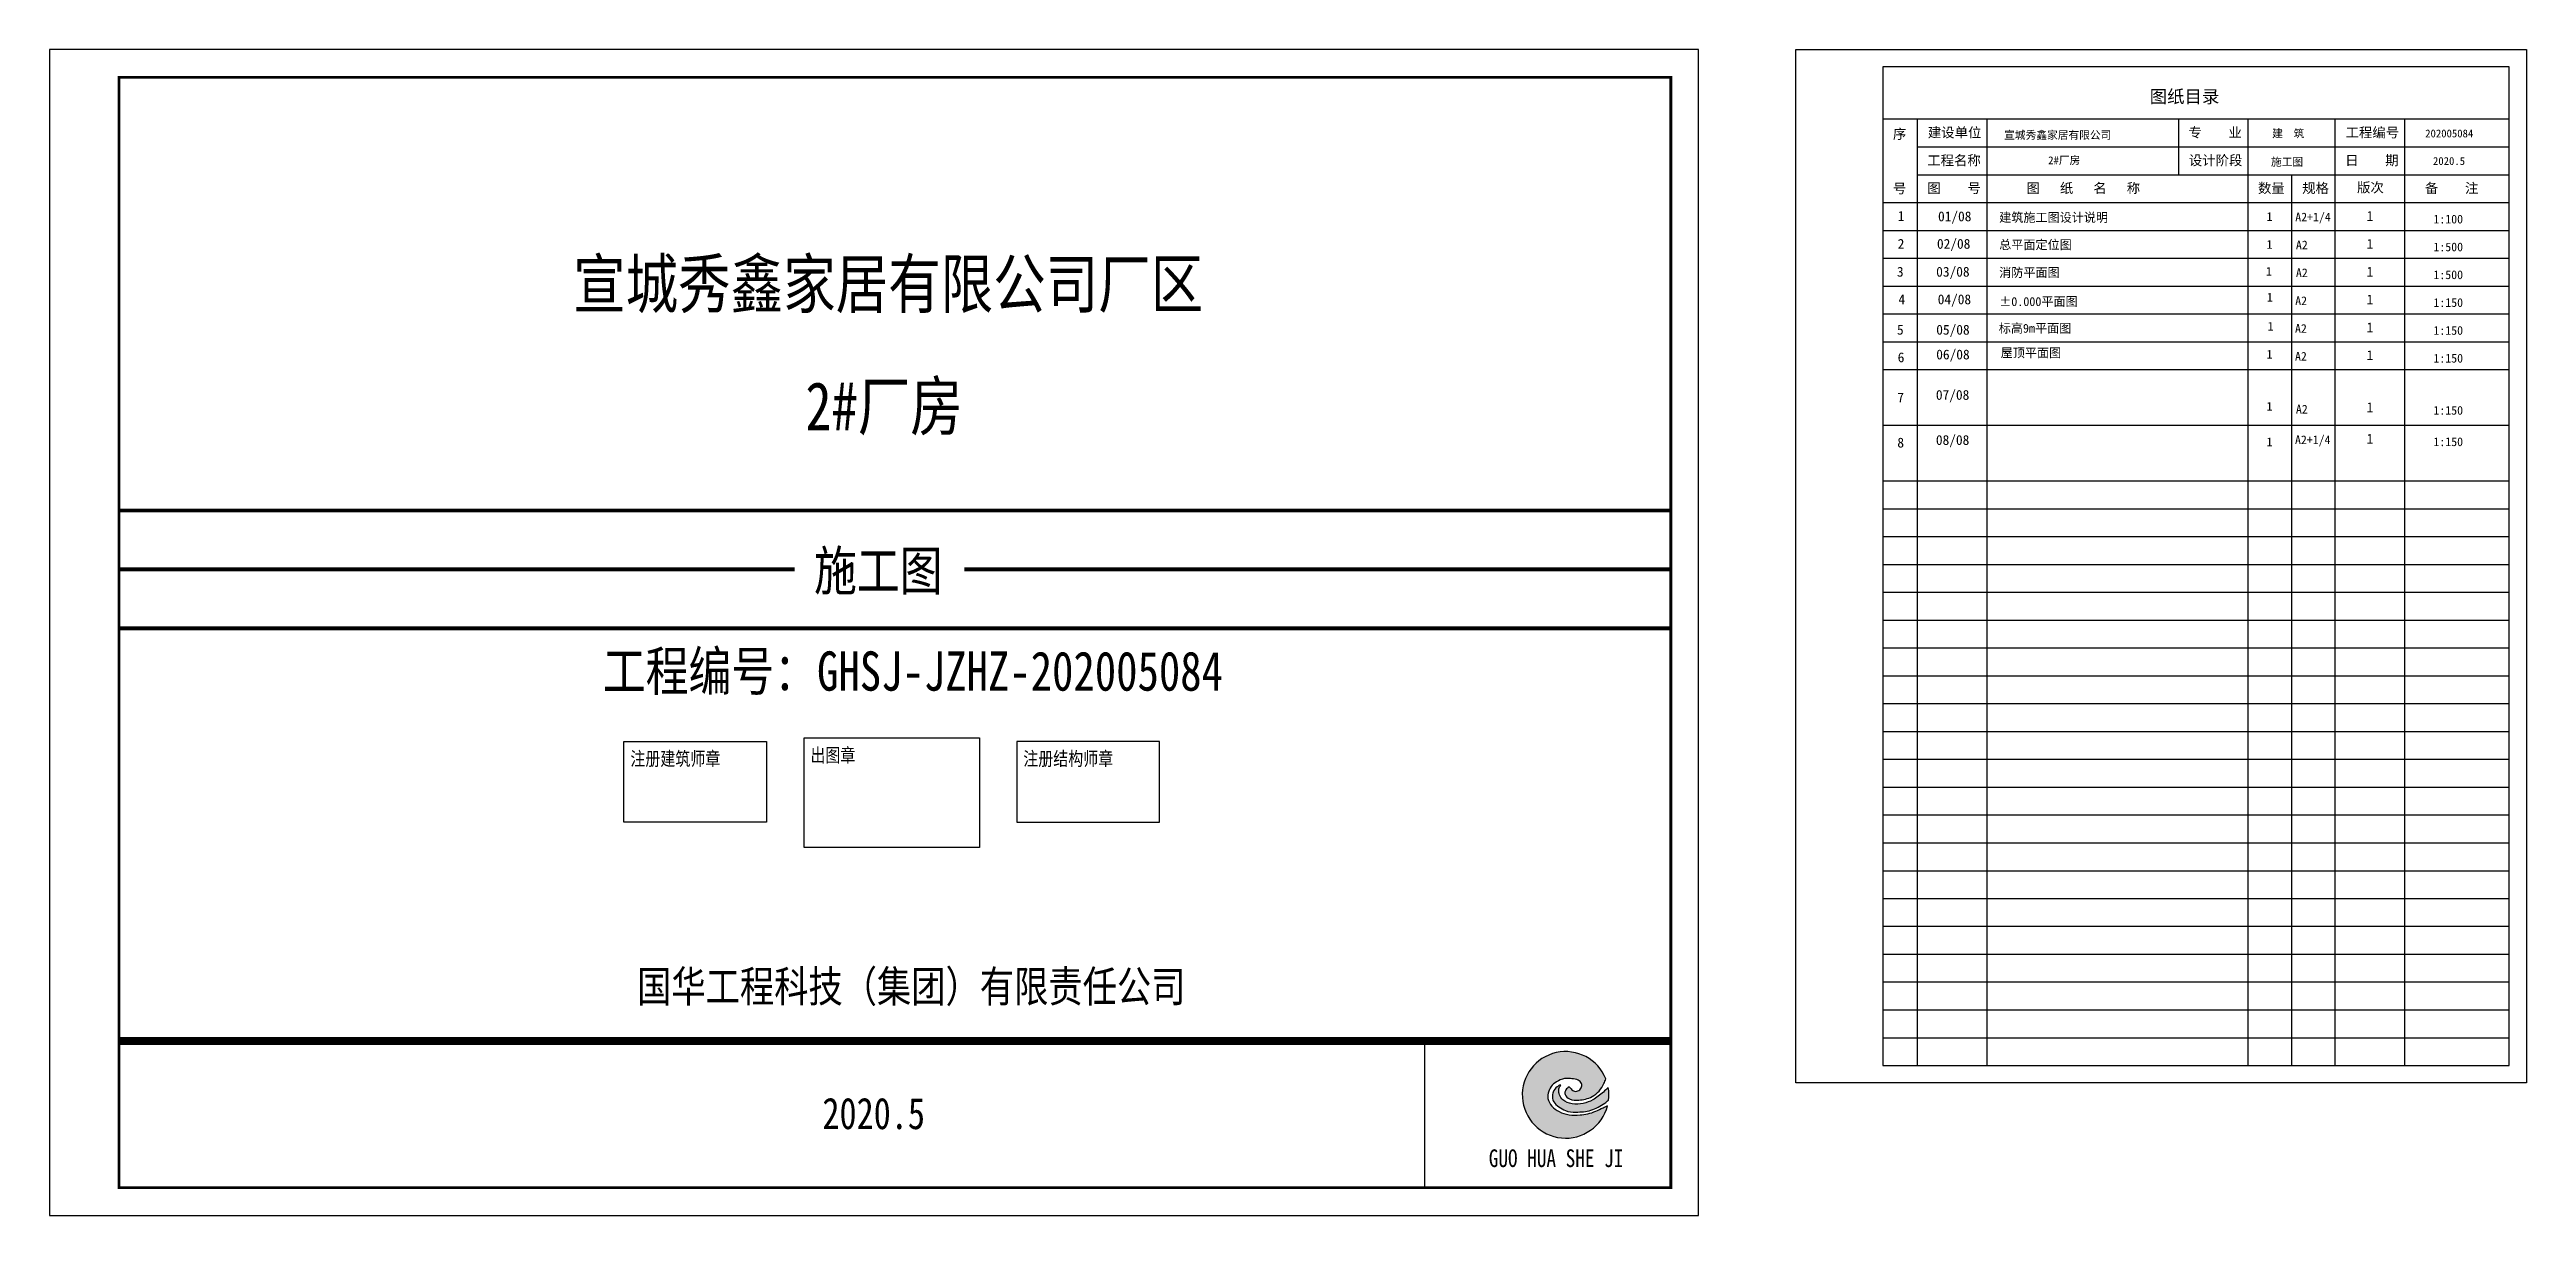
# Model space of a CAD drawing. Extents: x -21908402 to 1987571, y 88493 to 5079726.
# Drawn here: x 1794471 to 1883692, y 445493 to 487493 of the extents above; entities that cross this region are included whole.
import ezdxf
from ezdxf.enums import TextEntityAlignment as Align

# ---------------------------------------------------------------- set-up
doc = ezdxf.new("R2010")
doc.units = 0
doc.header["$LTSCALE"] = 1000
for name, color, linetype in [('PP-COM', 7, 'Continuous'), ('PUB_TEXT', 7, 'Continuous'), ('PUB_TITLE', 4, 'Continuous'), ('TEXT', 7, 'Continuous'), ('TITLE', 4, 'Continuous'), ('图签', 4, 'Continuous')]:
    doc.layers.add(name, color=color, linetype=linetype)
doc.styles.add('-宋体', font='', dxfattribs={"width": 0.9})
doc.styles.add('-黑体', font='simhei.ttf', dxfattribs={"width": 0.8})
doc.styles.add('DIM_FONT', font='simplex.shx', dxfattribs={"width": 0.8})
doc.styles.add('HZ2', font='simhei.ttf')
doc.styles.add('STYLE1', font='simhei.ttf', dxfattribs={"width": 0.8})
doc.styles.add('宋体', font='')
doc.styles.get('-宋体').set_extended_font_data('NSimSun')
doc.styles.get('宋体').set_extended_font_data('SimSun')

msp = doc.modelspace()

# ---------------------------------------------------------------- texts
at = {"color": 7, "style": 'DIM_FONT', "width": 0.8, "flags": 9}
for tag, s in [('YSIZE', '1000'), ('XSIZE', '3000')]:
    msp.add_attdef(tag, (1864265, 483983), s, height=0.627, dxfattribs=at)
at = {"layer": 'PP-COM', "color": 4, "style": 'STYLE1', "width": 0.8}
msp.add_text('GUO HUA SHE JI', height=636.39, dxfattribs=at).set_placement((1846313, 447237))
at = {"layer": 'PUB_TEXT', "color": 7}
for s, height, style, p in [('图纸目录', 459.9, 'HZ2', (1870122, 485571)), ('建设单位', 353.7, 'HZ2', (1862130, 484328)), ('宣城秀鑫家居有限公司', 283, 'HZ2', (1864878, 484271)), ('专    业', 353.7, 'HZ2', (1871515, 484328)), ('建  筑', 283, 'HZ2', (1874533, 484328)), ('工程编号', 353.7, 'HZ2', (1877175, 484328)), ('202005084', 283, 'HZ2', (1880044, 484328)), ('工程名称', 353.7, 'HZ2', (1862107, 483325)), ('2#厂房', 283, 'HZ2', (1866464, 483361)), ('设计阶段', 353.7, 'HZ2', (1871530, 483325)), ('施工图', 283, 'HZ2', (1874491, 483306)), ('日    期', 353.7, 'HZ2', (1877160, 483325)), ('图    号', 353.7, 'HZ2', (1862110, 482323)), ('图   纸   名   称', 353.75, 'HZ2', (1865681, 482323)), ('数量', 353.7, 'HZ2', (1874021, 482323)), ('规格', 353.7, 'HZ2', (1875614, 482323)), ('版次', 353.7, 'HZ2', (1877591, 482347)), ('备    注', 353.7, 'HZ2', (1880034, 482323)), ('1', 354, 'HZ2', (1861043, 481320)), ('01/08', 353.7, 'HZ2', (1862496, 481306)), ('建筑施工图设计说明', 319.3, 'HZ2', (1864700, 481284)), ('1', 313, '-宋体', (1874329, 481320)), ('A2+1/4', 313.3, '-宋体', (1875364, 481303)), ('1', 354, 'HZ2', (1877933, 481320)), ('1:100', 313.3, '-宋体', (1880342, 481228)), ('2', 354, 'HZ2', (1861043, 480317)), ('02/08', 353.7, 'HZ2', (1862458, 480317)), ('总平面定位图', 319.3, 'HZ2', (1864700, 480301)), ('1', 313, '-宋体', (1874329, 480317)), ('A2', 313.3, '-宋体', (1875388, 480297)), ('1', 354, 'HZ2', (1877933, 480317)), ('1:500', 313.3, '-宋体', (1880342, 480225)), ('3', 354, 'HZ2', (1861015, 479311)), ('03/08', 353.7, 'HZ2', (1862430, 479311)), ('消防平面图', 319.3, 'HZ2', (1864700, 479299)), ('1', 313, '-宋体', (1874308, 479348)), ('A2', 313.3, '-宋体', (1875388, 479294)), ('1', 354, 'HZ2', (1877933, 479314)), ('1:500', 313.3, '-宋体', (1880342, 479223)), ('4', 354, 'HZ2', (1861071, 478317)), ('04/08', 353.7, 'HZ2', (1862485, 478317)), ('%%P0.000平面图', 319.26, 'HZ2', (1864700, 478254)), ('1', 313, '-宋体', (1874341, 478415)), ('A2', 313.3, '-宋体', (1875362, 478286)), ('1', 354, 'HZ2', (1877933, 478312)), ('1:150', 313.3, '-宋体', (1880342, 478220)), ('5', 354, 'HZ2', (1861018, 477222)), ('05/08', 353.7, 'HZ2', (1862432, 477222)), ('标高9m平面图', 319.3, 'HZ2', (1864685, 477291)), ('1', 313, '-宋体', (1874367, 477367)), ('A2', 313.3, '-宋体', (1875355, 477288)), ('1', 354, 'HZ2', (1877933, 477309)), ('1:150', 313.3, '-宋体', (1880342, 477217)), ('6', 354, 'HZ2', (1861043, 476228)), ('06/08', 353.7, 'HZ2', (1862432, 476331)), ('1', 313, '-宋体', (1874329, 476361)), ('A2', 313.3, '-宋体', (1875355, 476286)), ('1', 354, 'HZ2', (1877933, 476306)), ('1:150', 313.3, '-宋体', (1880342, 476215)), ('7', 354, 'HZ2', (1861031, 474782)), ('07/08', 353.7, 'HZ2', (1862420, 474875)), ('1', 313, '-宋体', (1874329, 474484)), ('A2', 313.3, '-宋体', (1875388, 474381)), ('1', 354, 'HZ2', (1877933, 474429)), ('1:150', 313.3, '-宋体', (1880342, 474338)), ('8', 354, 'HZ2', (1861031, 473157)), ('08/08', 353.7, 'HZ2', (1862420, 473250)), ('1', 313, '-宋体', (1874329, 473203)), ('A2+1/4', 313.3, '-宋体', (1875355, 473278)), ('1', 354, 'HZ2', (1877933, 473298)), ('1:150', 313.3, '-宋体', (1880342, 473207))]:
    msp.add_text(s, height=height, dxfattribs=dict(at, style=style)).set_placement(p)
at = {"layer": 'PUB_TEXT', "color": 7, "style": 'HZ2'}
for s, height, p in [('序', 354, (1861113, 484460)), ('2020.5', 283, (1880903, 483474)), ('号', 354, (1861113, 482485))]:
    msp.add_text(s, height=height, dxfattribs=at).set_placement(p, align=Align.MIDDLE)
at = {"layer": 'PUB_TEXT', "color": 7, "insert": (1864754, 476728), "char_height": 319.3, "width": 6000, "attachment_point": 1, "style": 'HZ2'}
msp.add_mtext('屋顶平面图', dxfattribs=at)
at = {"layer": 'TEXT', "style": '-黑体', "width": 0.8}
for s, height, p in [('宣城秀鑫家居有限公司厂区', 1733.47, (1824680, 479091)), ('2#厂房', 1733.5, (1824533, 474683))]:
    msp.add_text(s, height=height, dxfattribs=at).set_placement(p, align=Align.MIDDLE)
at = {"layer": 'TEXT', "style": '宋体', "width": 0.8}
for s, height, p in [('施工图', 1414.2, (1822008, 468011)), ('工程编号：GHSJ-JZHZ-202005084', 1414.2, (1814401, 464397)), ('注册建筑师章', 495, (1815392, 461699)), ('出图章', 495, (1821878, 461825)), ('注册结构师章', 495, (1829545, 461699)), ('国华工程科技（集团）有限责任公司', 1131.36, (1815635, 453178)), ('2020.5', 1131.4, (1822310, 448604))]:
    msp.add_text(s, height=height, dxfattribs=at).set_placement(p)

# ---------------------------------------------------------------- blocks, each defined once
blk = doc.blocks.new('3')
at = {"layer": '图签'}
h = blk.add_hatch(color=256, dxfattribs=at)
edge = h.paths.add_edge_path()
edge.add_spline(control_points=[(1583, -871), (1558, -883), (1492, -915), (1382, -968), (1252, -1014), (1099, -1032), (933, -1037), (764, -984), (634, -889), (559, -759), (576, -625), (641, -515), (750, -440), (870, -400), (985, -416), (1082, -422), (1152, -490), (1147, -576), (1086, -630), (1001, -634), (965, -581), (938, -560), (930, -553)], knot_values=[0, 0, 0, 0, 63.887895, 169.604817, 280.476336, 380.511089, 525.343789, 661.29628, 778.663339, 891.78901, 986.689519, 1076.849819, 1177.14234, 1288.120268, 1358.394698, 1444.210632, 1504.595048, 1562.569299, 1621.929046, 1678.334447, 1732.260365, 1758.214456, 1758.214456, 1758.214456, 1758.214456], degree=3, periodic=0)
edge.add_spline(control_points=[(930, -553), (910, -567), (868, -597), (845, -698), (956, -777), (1122, -783), (1355, -733), (1502, -564), (1545, -444), (1555, -418)], knot_values=[0, 0, 0, 0, 53.925917, 119.065904, 202.108356, 321.989089, 501.688438, 732.546208, 796.512534, 796.512534, 796.512534, 796.512534], degree=3, periodic=0)
edge.add_arc((872, -688), 735, 21.5384, 345.5567)
edge = h.paths.add_edge_path(flags=17)
edge.add_spline(control_points=[(1596, -563), (1569, -589), (1487, -667), (1354, -775), (1168, -842), (989, -851), (837, -796), (761, -695), (756, -609), (759, -554), (795, -528), (781, -519), (758, -527), (713, -562), (651, -629), (646, -726), (667, -826), (761, -893), (881, -974), (1075, -986), (1310, -966), (1489, -866), (1579, -796), (1601, -779)], knot_values=[0, 0, 0, 0, 85.842589, 260.208147, 389.922213, 536.342718, 667.443352, 743.969945, 813.13614, 859.874504, 876.357114, 881.852622, 891.125467, 929.594025, 1016.468712, 1086.964256, 1146.831765, 1241.689023, 1338.678559, 1480.321397, 1675.457673, 1877.933485, 1940.18405, 1940.18405, 1940.18405, 1940.18405], degree=3, periodic=0)
edge.add_arc((872, -688), 735, 352.8544, 369.7328)
for start, end in [(21.5384, 345.5567), (352.8544, 9.7328)]:
    blk.add_arc((872, -688), 735, start, end, dxfattribs=at)
for points in [[(930, -553), (955, -574), (1007, -622), (1080, -622), (1138, -570), (1142, -495), (1088, -438), (979, -414), (888, -408), (749, -448), (644, -525), (585, -626), (573, -749), (640, -879), (761, -973), (930, -1026), (1118, -1028), (1247, -1010), (1383, -965), (1508, -907), (1583, -871)], [(930, -553), (878, -600), (862, -683), (941, -757), (1096, -776), (1322, -717), (1524, -495), (1555, -418)], [(1596, -563), (1514, -640), (1332, -774), (1173, -832), (983, -838), (827, -771), (769, -689), (757, -600), (777, -543), (789, -525), (783, -521), (771, -523), (729, -551), (660, -640), (650, -731), (670, -806), (759, -891), (868, -955), (1050, -980), (1302, -949), (1536, -828), (1601, -779)]]:
    blk.add_spline(points, degree=3, dxfattribs=at)

# ---------------------------------------------------------------- linework, layer by layer
at = {"color": 250}
for points in [[(1815162, 462569), (1820297, 462569), (1820297, 459663), (1815162, 459663)], [(1821648, 462695), (1827964, 462695), (1827964, 458753), (1821648, 458753)], [(1834451, 462569), (1829315, 462569), (1829315, 459663), (1834451, 459663)]]:
    msp.add_lwpolyline(points, close=True, dxfattribs=at)
at = {"layer": 'PUB_TITLE', "color": 4}
for p, q in [((1853871, 450268), (1853871, 487493)), ((1857372, 487493), (1883692, 487493)), ((1883692, 487493), (1883692, 450268)), ((1883066, 486866), (1860505, 486866)), ((1860505, 486866), (1860505, 450895)), ((1883066, 450895), (1883066, 486866)), ((1861759, 450895), (1861759, 484986)), ((1864265, 450895), (1864265, 484986)), ((1873665, 450895), (1873665, 484986)), ((1876799, 450895), (1876799, 484986)), ((1879306, 450895), (1879306, 484986)), ((1861759, 483983), (1883066, 483983)), ((1861759, 482981), (1883066, 482981)), ((1875232, 482981), (1875232, 450895)), ((1860505, 480975), (1883066, 480975)), ((1860505, 479973), (1883066, 479973)), ((1860505, 479973), (1883066, 479973)), ((1860505, 478970), (1883066, 478970)), ((1860505, 478970), (1883066, 478970)), ((1860505, 477967), (1883066, 477967)), ((1860505, 476964), (1883066, 476964)), ((1860505, 476964), (1883066, 476964)), ((1860505, 475962), (1883066, 475962)), ((1860505, 475962), (1883066, 475962)), ((1860505, 473956), (1883066, 473956)), ((1860505, 471951), (1883066, 471951)), ((1860505, 470948), (1883066, 470948)), ((1860505, 469946), (1883066, 469946)), ((1860505, 468943), (1883066, 468943)), ((1860505, 467940), (1883066, 467940)), ((1860505, 466938), (1883066, 466938)), ((1860505, 465935), (1883066, 465935)), ((1860505, 464932), (1883066, 464932)), ((1860505, 463930), (1883066, 463930)), ((1860505, 462927), (1883066, 462927)), ((1860505, 461924), (1883066, 461924)), ((1860505, 460921), (1883066, 460921)), ((1860505, 459919), (1883066, 459919)), ((1860505, 458916), (1883066, 458916)), ((1860505, 457913), (1883066, 457913)), ((1860505, 456911), (1883066, 456911)), ((1860505, 455908), (1883066, 455908)), ((1860505, 454905), (1883066, 454905)), ((1860505, 453903), (1883066, 453903)), ((1860505, 452900), (1883066, 452900)), ((1860505, 451897), (1883066, 451897)), ((1860505, 450895), (1883066, 450895)), ((1883692, 450268), (1857372, 450268))]:
    msp.add_line(p, q, dxfattribs=at)
at = {"layer": 'PUB_TITLE', "color": 7}
msp.add_line((1871159, 484986), (1871159, 482981), dxfattribs=at)
at = {"layer": 'PUB_TITLE'}
msp.add_lwpolyline([(1794471, 445493), (1853871, 445493), (1853871, 487493), (1794471, 487493)], close=True, dxfattribs=at)
at = {"layer": 'PUB_TITLE', "color": 4}
msp.add_lwpolyline([(1857372, 487493), (1883692, 487493), (1883692, 450268), (1857372, 450268)], close=True, dxfattribs=at)
at = {"layer": 'PUB_TITLE', "const_width": 100}
msp.add_lwpolyline([(1796971, 446493), (1852871, 446493), (1852871, 486493), (1796971, 486493)], close=True, dxfattribs=at)
at = {"layer": 'PUB_TITLE', "color": 4, "const_width": 50.1}
for points in [[(1860505, 484986), (1883066, 484986)], [(1860505, 481978), (1883066, 481978)]]:
    msp.add_lwpolyline(points, dxfattribs=at)
at = {"layer": 'TITLE'}
msp.add_line((1844008, 446493), (1844008, 451778), dxfattribs=at)
for points, const_width in [([(1796971, 470886), (1852871, 470886)], 141), ([(1796971, 468764), (1821313, 468764)], 141), ([(1827427, 468764), (1852871, 468764)], 141), ([(1796971, 466643), (1852871, 466643)], 141), ([(1796971, 451778), (1852871, 451778)], 283)]:
    msp.add_lwpolyline(points, dxfattribs=dict(at, const_width=const_width))

# ---------------------------------------------------------------- block references
at = {"xscale": 2.121299999649636, "yscale": 2.121299999649636, "zscale": 2.121299999670731}
msp.add_blockref('3', (1847231, 451296), dxfattribs=at)

msp.set_redraw_order([(e.dxf.handle, doc.entitydb.next_handle()) for e in msp.query("TEXT MTEXT ATTDEF DIMENSION ARC_DIMENSION")])  # texts and dimensions are drawn at this point

doc.saveas('drawing.dxf')
